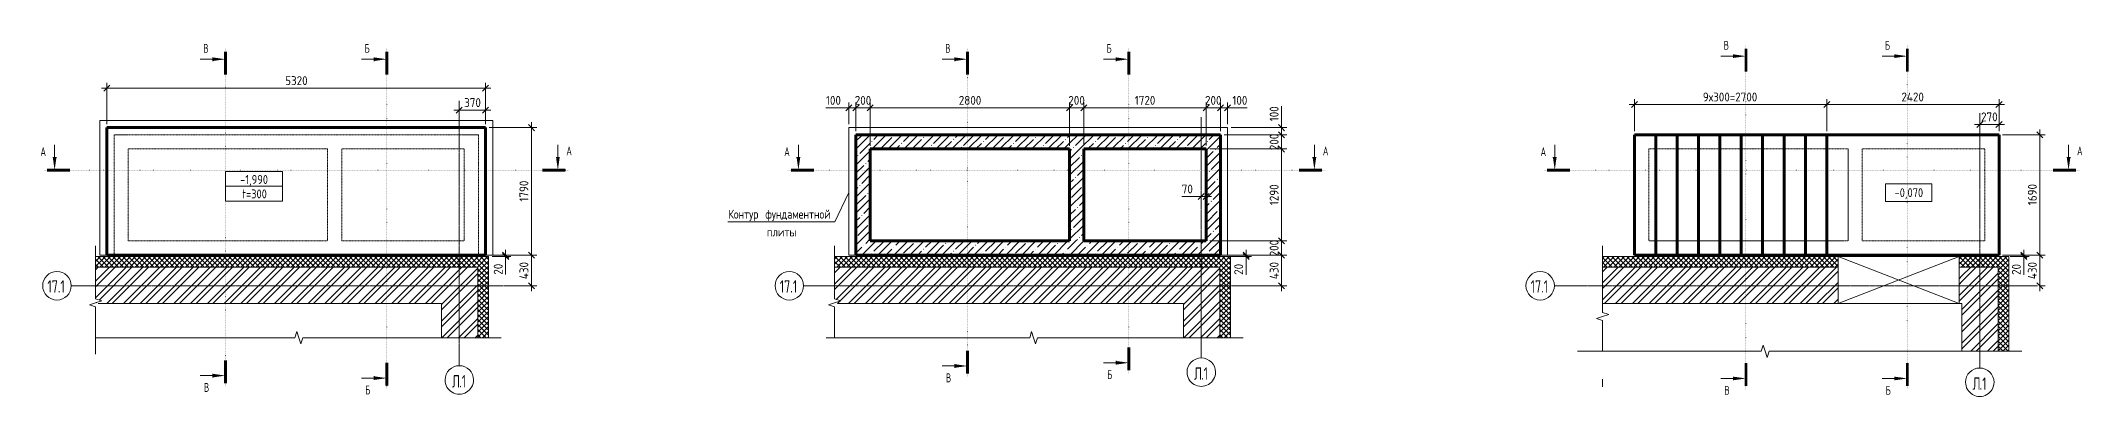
# Model space of a CAD drawing. Header units: millimetres. Extents: x -35908 to 28329, y -4005 to 79343.
# Drawn here: x -35908 to -7234, y 74342 to 79343 of the extents above.
import ezdxf

# ---------------------------------------------------------------- set-up
doc = ezdxf.new("R2010")
doc.units = ezdxf.units.MM
for name, pattern in [('01 Штриховая _4 мм_', [6, 3.5, -2.5]), ('02 Штрихпунктирная _20 мм_', [25, 20, -2.5, 0, -2.5]), ('04 Пунктир 10мм', [10, 0, -10])]:
    doc.linetypes.add(name, pattern=pattern)
for name, color, linetype, lineweight in [('AA_Dim', 7, 'Continuous', 9), ('AA_Dim-50', 7, 'Continuous', 9), ('AA_Oformlenie', 7, 'Continuous', 9), ('AA_Razrez', 7, 'Continuous', 9), ('AA_Vinoska', 7, 'Continuous', 9), ('AA_Visotnaya otmetka', 7, 'Continuous', 9), ('AF_Stena', 7, 'Continuous', 9), ('Оси', 7, 'Continuous', 9)]:
    doc.layers.add(name, color=color, linetype=linetype, lineweight=lineweight)
for name, color, linetype, lineweight, true_color in [('AF_Okno', 7, 'Continuous', 20, 0xff9d3c), ('AF_Perekritie', 7, 'Continuous', 60, 0x006a35), ('AF_Perekritie_Опалубка', 7, 'Continuous', 60, 0x006a35), ('AF_Stena_Опалубка', 7, 'Continuous', 20, 0x0063c6), ('KR_Fundament', 7, 'Continuous', 20, 0x804000)]:
    doc.layers.add(name, color=color, linetype=linetype, lineweight=lineweight, true_color=true_color)
doc.styles.add('GOST Common', font='GOST_Common.ttf', dxfattribs={"width": 0.85, "height": 125})
doc.styles.add('ISOCPEUR', font='isocpeur.TTF', dxfattribs={"width": 0.7, "height": 125})
doc.styles.add('ISOCPEUR_1', font='isocpeur.TTF', dxfattribs={"width": 0.9, "height": 125})
doc.styles.add('ISOCPEUR_2', font='isocpeur.TTF', dxfattribs={"width": 0.85, "height": 125})
doc.styles.add('ISOCPEUR_3', font='isocpeur.TTF', dxfattribs={"width": 0.7, "height": 175})
doc.dimstyles.new('00_Точн_3_знака__прозр_', dxfattribs={"dimscale": 304.8, "dimtxt": 125.344371, "dimasz": 0.278871, "dimexe": 0.246063, "dimexo": 0.164042, "dimgap": 0.016404, "dimtad": 1, "dimdec": 3, "dimrnd": 0.001, "dimdsep": 46, "dimtxsty": 'ISOCPEUR_1', "dimblk1": 'OBLIQUE', "dimblk2": 'OBLIQUE', "dimsah": 1, "dimcen": 0.09, "dimdle": 0.246063, "dimazin": 0, "dimtfac": 1, "dimtdec": 4, "dimtix": 1, "dimtmove": 0, "dimatfit": 3, "dimfxl": 1, "dimtvp": 1, "dimtolj": 1, "dimtzin": 0, "dimlwd": 18, "dimlwe": 18, "dimarcsym": 2})
doc.dimstyles.new('00_Точн_3_знака__прозр__1', dxfattribs={"dimscale": 304.8, "dimtxt": 125.344371, "dimasz": 0.278871, "dimexe": 0.246063, "dimexo": 0.164042, "dimgap": 0.016404, "dimtad": 1, "dimdec": 3, "dimrnd": 0.001, "dimdsep": 46, "dimtxsty": 'ISOCPEUR_1', "dimblk1": 'OBLIQUE', "dimblk2": 'OBLIQUE', "dimsah": 1, "dimcen": 0.09, "dimdle": 0.246063, "dimazin": 0, "dimtfac": 1, "dimtdec": 4, "dimtix": 1, "dimtmove": 1, "dimatfit": 3, "dimfxl": 1, "dimtvp": 1, "dimtolj": 1, "dimtzin": 0, "dimlwd": 18, "dimlwe": 18, "dimarcsym": 2})
pattern_1 = [(45, (-64434.9, 0), (-35.35534, 35.35534), []), (135, (-64434.9, 0), (-35.35534, -35.35534), [])]
pattern_2 = [(45, (-64434.9, 0), (-117.8662, 117.8662), []), (45, (-64356.32, 0), (-117.8662, 117.8662), [])]
pattern_3 = [(45, (-54012.715, 0), (-35.35534, 35.35534), []), (135, (-54012.715, 0), (-35.35534, -35.35534), [])]
pattern_4 = [(45, (-54012.72, 0), (-117.8662, 117.8662), []), (45, (-53934.14, 0), (-117.8662, 117.8662), [])]
pattern_5 = [(45, (-54012.72, 0), (-112.2532, 112.2532), []), (45, (-53900.46, 0), (-112.2532, 112.2532), [198.438, -39.688, 1.676, -38.011])]
pattern_6 = [(45, (-44654.385, 0), (-35.35534, 35.35534), []), (135, (-44654.385, 0), (-35.35534, -35.35534), [])]
pattern_7 = [(45, (-44654.38, 0), (-117.8662, 117.8662), []), (45, (-44575.8, 0), (-117.8662, 117.8662), [])]

msp = doc.modelspace()

# ---------------------------------------------------------------- texts
at = {"layer": 'AA_Razrez', "char_height": 125, "attachment_point": 1, "style": 'ISOCPEUR'}
for s, insert, width in [('\\fISOCPEUR|b0|i0|c204|p34|;\\W.7;В', (-33627.0835, 79299.8289), 84.177187), ('\\fISOCPEUR|b0|i0|c204|p34|;\\W.7;Б', (-31361.1176, 79299.8289), 84.177187), ('\\fISOCPEUR|b0|i0|c204|p34|;\\W.7;В', (-23204.8996, 79299.8289), 84.177187), ('\\fISOCPEUR|b0|i0|c204|p34|;\\W.7;Б', (-20938.9337, 79299.8289), 84.177187), ('\\fISOCPEUR|b0|i0|c204|p34|;\\W.7;В', (-12269.351, 79342.8568), 84.177187), ('\\fISOCPEUR|b0|i0|c204|p34|;\\W.7;Б', (-10003.3851, 79342.8568), 84.177187), ('\\fISOCPEUR|b0|i0|c204|p34|;\\W.7;А', (-35914.5973, 77850.2412), 95.400812), ('\\fISOCPEUR|b0|i0|c204|p34|;\\W.7;А', (-28526.9576, 77859.8283), 95.400812), ('\\fISOCPEUR|b0|i0|c204|p34|;\\W.7;А', (-25466.3727, 77850.2412), 95.400812), ('\\fISOCPEUR|b0|i0|c204|p34|;\\W.7;А', (-17900.122, 77859.8283), 95.400812), ('\\fISOCPEUR|b0|i0|c204|p34|;\\W.7;А', (-14842.5605, 77850.2412), 95.400812), ('\\fISOCPEUR|b0|i0|c204|p34|;\\W.7;А', (-7306.5445, 77859.8283), 95.400812), ('\\fISOCPEUR|b0|i0|c204|p34|;\\W.7;В', (-23195.3125, 74675.44), 84.177187), ('\\fISOCPEUR|b0|i0|c204|p34|;\\W.7;Б', (-20929.3466, 74720.5124), 84.177187), ('\\fISOCPEUR|b0|i0|c204|p34|;\\W.7;В', (-33617.4964, 74540.515), 84.177187), ('\\fISOCPEUR|b0|i0|c204|p34|;\\W.7;Б', (-31351.5305, 74505.1387), 84.177187), ('\\fISOCPEUR|b0|i0|c204|p34|;\\W.7;В', (-12259.7639, 74500.2357), 84.177187), ('\\fISOCPEUR|b0|i0|c204|p34|;\\W.7;Б', (-9993.798, 74500.2357), 84.177187)]:
    msp.add_mtext(s, dxfattribs=dict(at, insert=insert, width=width))
at = {"layer": 'AA_Vinoska', "char_height": 125, "attachment_point": 1}
for s, insert, width, style in [('-1,990', (-33108.2533, 77458.9434), 477.004062, 'ISOCPEUR_2'), ('t=300', (-33079.8783, 77257.0996), 446.339516, 'ISOCPEUR_2'), ('Контур', (-26250.1719, 76972.3692), 586.033562, 'GOST Common'), ('\\fGOST Common|b0|i0|c204|p34|;\\W.85; ', (-25766.6459, 76972.3692), 44.293234, 'GOST Common'), ('фундаментной', (-25730.1003, 76972.3692), 1172.067125, 'GOST Common'), ('плиты', (-25710.4219, 76722.3692), 494.039922, 'GOST Common')]:
    msp.add_mtext(s, dxfattribs=dict(at, insert=insert, width=width, style=style))
at = {"layer": 'AA_Visotnaya otmetka', "color": 7, "insert": (-9869.3519, 77273.986), "char_height": 125, "width": 479.798668, "attachment_point": 1, "line_spacing_factor": 1.135194, "style": 'ISOCPEUR_2'}
msp.add_mtext('-0,070', dxfattribs=at)
at = {"layer": 'Оси', "char_height": 175, "attachment_point": 1, "style": 'ISOCPEUR_3'}
for s, insert, width in [('17.1', (-35815.863, 75983.5763), 300.231969), ('17.1', (-25528.4076, 75983.5763), 300.231969), ('17.1', (-14981.1549, 75983.5763), 300.231969), ('\\fISOCPEUR|b0|i0|c204|p34|;\\W.7;Л', (-30132.0213, 74651.7402), 120.653969), ('.1', (-30032.4718, 74651.7402), 120.653969), ('\\fISOCPEUR|b0|i0|c204|p34|;\\W.7;Л', (-19709.8374, 74761.1076), 120.653969), ('.1', (-19610.2879, 74761.1076), 120.653969), ('\\fISOCPEUR|b0|i0|c204|p34|;\\W.7;Л', (-8774.2888, 74619.2549), 120.653969), ('.1', (-8674.7393, 74619.2549), 120.653969)]:
    msp.add_mtext(s, dxfattribs=dict(at, insert=insert, width=width))

# ---------------------------------------------------------------- blocks, each defined once
blk = doc.blocks.new('011_ЛинияОбрыва _ЭлУзла_Линия_ - Тип 1-3854822-План ФПм на отм_ -1_700 Опл')
at = {"layer": 'AA_Oformlenie'}
for p, q in [((0, 0), (595, 0)), ((706, 0), (1300, 0))]:
    blk.add_line(p, q, dxfattribs=at)
blk = doc.blocks.new('011_ЛинияОбрыва _ЭлУзла_Линия_ - Тип 1-3854824-План ФПм на отм_ -1_700 Опл')
at = {"layer": 'AA_Oformlenie'}
for p, q in [((0, 0), (2640, 0)), ((2751, 0), (5390, 0))]:
    blk.add_line(p, q, dxfattribs=at)
blk = doc.blocks.new('011_ЛинияОбрыва _ЭлУзла_Линия_ - Тип 1-3854822-План СТм на отм_ -1_700 Опл')
at = {"layer": 'AA_Oformlenie'}
for p, q in [((0, 0), (595, 0)), ((706, 0), (1140, 0))]:
    blk.add_line(p, q, dxfattribs=at)
blk = doc.blocks.new('011_ЛинияОбрыва _ЭлУзла_Линия_ - Тип 1-3872822-План СТм на отм_ -1_700 Опл')
at = {"layer": 'AA_Oformlenie'}
for p, q in [((0, 0), (2740, 0)), ((2851, 0), (5590, 0))]:
    blk.add_line(p, q, dxfattribs=at)
blk = doc.blocks.new('231_Отверстие прямоугольное _Окно_Стена_ - Проем сущ_-3854812-План на отм_ 0_000 Опл')
at = {"layer": 'AA_Oformlenie', "lineweight": 20}
for p, q in [((975, 330), (-725, 330)), ((-725, 330), (-725, -330)), ((-725, -330), (-725, 330)), ((-725, 330), (975, 330)), ((975, -330), (-725, 330)), ((-725, -330), (975, 330)), ((975, -330), (975, 330)), ((975, -330), (975, 330)), ((-725, -330), (975, -330)), ((975, -330), (-725, -330))]:
    blk.add_line(p, q, dxfattribs=at)
at = {"layer": 'AF_Okno', "color": 7}
for p, q in [((-385, 330), (975, 330)), ((635, -330), (-725, -330))]:
    blk.add_line(p, q, dxfattribs=at)
blk = doc.blocks.new('Ktcnybwf - Лестница-3686718-План на отм_ 0_000 Опл')
at = {"layer": 'AF_Perekritie'}
for p, q in [((-35480, 78025), (-35280, 78025)), ((-35480, 76335), (-35480, 78025)), ((-33080, 78025), (-35280, 78025)), ((-35180, 76335), (-35180, 78025)), ((-34880, 78025), (-34880, 76335)), ((-34580, 78025), (-34580, 76335)), ((-34280, 76335), (-34280, 78025)), ((-33980, 76335), (-33980, 78025)), ((-33680, 76335), (-33680, 78025)), ((-33380, 76335), (-33380, 78025)), ((-33080, 78025), (-32780, 78025)), ((-33080, 78025), (-33080, 76335)), ((-32780, 78025), (-32480, 78025)), ((-32780, 76335), (-32780, 78025)), ((-35280, 76335), (-35480, 76335)), ((-35280, 76335), (-33080, 76335)), ((-32780, 76335), (-33080, 76335)), ((-32480, 76335), (-32780, 76335))]:
    blk.add_line(p, q, dxfattribs=at)
blk = doc.blocks.new('011_ЛинияОбрыва _ЭлУзла_Линия_ - Тип 1-3854818-План на отм_ 0_000 Опл')
at = {"layer": 'AA_Oformlenie'}
for p, q in [((0, 0), (785, 0)), ((896, 0), (1328, 0))]:
    blk.add_line(p, q, dxfattribs=at)
blk = doc.blocks.new('011_ЛинияОбрыва _ЭлУзла_Линия_ - Тип 1-3854820-План на отм_ 0_000 Опл')
at = {"layer": 'AA_Oformlenie'}
for p, q in [((821, 0), (3400, 0)), ((3511, 0), (6910, 0))]:
    blk.add_line(p, q, dxfattribs=at)
blk = doc.blocks.new('Разрез - Номер узла_ сзади-394133-План ФПм на отм_ -1_700 Опл')
at = {"layer": 'AA_Razrez'}
for points in [[(7.33, 0.4), (7.33, -0.39), (0.87, -0.39), (0.87, 0.4)], [(3.5, -3.53), (2.5, -3.53), (3, 0)]]:
    blk.add_hatch(color=256, dxfattribs=at).paths.add_polyline_path(points)
for p, q in [((2.5, -3.53), (3.5, -3.53)), ((3, -3), (3, -7.1))]:
    blk.add_line(p, q, dxfattribs=at)
blk = doc.blocks.new('Разрез - Номер узла_ спереди-394134-План ФПм на отм_ -1_700 Опл')
at = {"layer": 'AA_Razrez'}
for points in [[(7.33, 0.4), (7.33, -0.39), (0.87, -0.39), (0.87, 0.4)], [(3.5, -3.53), (2.5, -3.53), (3, 0)]]:
    blk.add_hatch(color=256, dxfattribs=at).paths.add_polyline_path(points)
for p, q in [((2.5, -3.53), (3.5, -3.53)), ((3, -3), (3, -7.1))]:
    blk.add_line(p, q, dxfattribs=at)
blk = doc.blocks.new('DIMBLOCK1-План ФПм на отм_ -1_700 Опл')
at = {"layer": 'AA_Dim-50', "color": 30, "lineweight": 18, "true_color": 0xff8000, "transparency": 16777216}
for p, q in [((-29610, 76335), (-28942, 76335)), ((-29017, 76335), (-29610, 76335)), ((-29017, 75830), (-29017, 76335)), ((-29405, 75905), (-28942, 75905)), ((-29017, 75905), (-29405, 75905))]:
    blk.add_line(p, q, dxfattribs=at)
at = {"layer": 'AA_Dim-50', "color": 30, "lineweight": 30, "true_color": 0xff8000, "transparency": 16777216}
for p, q in [((-29017, 76335), (-29059, 76377)), ((-29017, 76335), (-28974, 76292)), ((-29017, 75905), (-29059, 75947)), ((-29017, 75905), (-28974, 75862))]:
    blk.add_line(p, q, dxfattribs=at)
at = {"layer": 'AA_Dim-50', "color": 0, "lineweight": 18, "transparency": 16777216, "insert": (-29185, 75998), "char_height": 125, "width": 292.31, "attachment_point": 1, "rotation": 90, "line_spacing_factor": 1.135194, "style": 'ISOCPEUR_1'}
blk.add_mtext('430', dxfattribs=at)
blk = doc.blocks.new('_Oblique')
at = {"color": 0, "linetype": 'ByBlock', "lineweight": -2}
blk.add_line((-0.5, -0.5), (0.5, 0.5), dxfattribs=at)
blk = doc.blocks.new('DIMBLOCK2-План ФПм на отм_ -1_700 Опл')
at = {"layer": 'AA_Dim-50', "color": 30, "lineweight": 18, "true_color": 0xff8000, "transparency": 16777216}
for p, q in [((-29610, 78125), (-28942, 78125)), ((-29017, 78125), (-29610, 78125)), ((-29017, 76335), (-29017, 78200)), ((-29610, 76335), (-28942, 76335)), ((-29017, 76335), (-29610, 76335))]:
    blk.add_line(p, q, dxfattribs=at)
at = {"layer": 'AA_Dim-50', "color": 30, "lineweight": 30, "true_color": 0xff8000, "transparency": 16777216}
for p, q in [((-29017, 78125), (-29059, 78167)), ((-29017, 78125), (-28974, 78082)), ((-29017, 76335), (-29059, 76377)), ((-29017, 76335), (-28974, 76292))]:
    blk.add_line(p, q, dxfattribs=at)
at = {"layer": 'AA_Dim-50', "color": 0, "lineweight": 18, "transparency": 16777216, "insert": (-29185, 77086), "char_height": 125, "width": 346.23, "attachment_point": 1, "rotation": 90, "line_spacing_factor": 1.135194, "style": 'ISOCPEUR_1'}
blk.add_mtext('1790', dxfattribs=at)
blk = doc.blocks.new('DIMBLOCK3-План ФПм на отм_ -1_700 Опл')
at = {"layer": 'AA_Dim-50', "color": 30, "lineweight": 18, "true_color": 0xff8000, "transparency": 16777216}
for p, q in [((-29585, 78679), (-35055, 78679)), ((-34980, 78175), (-34980, 78754)), ((-34980, 78679), (-34980, 78175)), ((-29660, 78175), (-29660, 78754)), ((-29660, 78679), (-29660, 78175))]:
    blk.add_line(p, q, dxfattribs=at)
at = {"layer": 'AA_Dim-50', "color": 30, "lineweight": 30, "true_color": 0xff8000, "transparency": 16777216}
for p, q in [((-34980, 78679), (-35023, 78637)), ((-34980, 78679), (-34938, 78722)), ((-29660, 78679), (-29703, 78637)), ((-29660, 78679), (-29618, 78722))]:
    blk.add_line(p, q, dxfattribs=at)
at = {"layer": 'AA_Dim-50', "color": 0, "lineweight": 18, "transparency": 16777216, "insert": (-32476, 78847), "char_height": 125, "width": 374.61, "attachment_point": 1, "line_spacing_factor": 1.135194, "style": 'ISOCPEUR_1'}
blk.add_mtext('5320', dxfattribs=at)
blk = doc.blocks.new('DIMBLOCK4-План ФПм на отм_ -1_700 Опл')
at = {"layer": 'AA_Dim-50', "color": 30, "lineweight": 18, "true_color": 0xff8000, "transparency": 16777216}
for p, q in [((-29610, 76335), (-29304, 76335)), ((-29379, 76335), (-29610, 76335)), ((-29570, 76315), (-29304, 76315)), ((-29379, 76315), (-29570, 76315)), ((-29379, 76240), (-29379, 76410)), ((-29379, 76267), (-29379, 76325)), ((-29379, 76061), (-29379, 76267))]:
    blk.add_line(p, q, dxfattribs=at)
at = {"layer": 'AA_Dim-50', "color": 30, "lineweight": 30, "true_color": 0xff8000, "transparency": 16777216}
for p, q in [((-29379, 76335), (-29421, 76377)), ((-29379, 76315), (-29421, 76357)), ((-29379, 76335), (-29336, 76292)), ((-29379, 76315), (-29336, 76272))]:
    blk.add_line(p, q, dxfattribs=at)
at = {"layer": 'AA_Dim-50', "color": 0, "lineweight": 18, "transparency": 16777216, "insert": (-29546, 76061), "char_height": 125, "width": 187.31, "attachment_point": 1, "rotation": 90, "line_spacing_factor": 1.135194, "style": 'ISOCPEUR_1'}
blk.add_mtext('20', dxfattribs=at)
blk = doc.blocks.new('042_М_ФундПлиты_ТолщинаОтметка - 042_М_ФундПлиты_ТолщинаОтметка-647274-План ФПм на отм_ -1_700 Опл')
at = {"layer": 'AA_Vinoska'}
for p, q in [((8, 4.17), (-8, 4.17)), ((-8, 4.17), (-8, 0)), ((8, 0), (-8, 0)), ((-8, 0), (-8, -4.17)), ((-8, 0), (8, 0)), ((8, 0), (8, 4.17)), ((8, -4.17), (8, 0)), ((-8, -4.17), (8, -4.17))]:
    blk.add_line(p, q, dxfattribs=at)
blk = doc.blocks.new('Ось сетки - d_4мм-2765513-План ФПм на отм_ -1_700 Опл')
at = {"layer": 'Оси', "color": 12, "true_color": 0xc80000}
for start, end in [(360, 180), (360, 180), (180, 360), (180, 360)]:
    blk.add_arc((0, 0), 4, start, end, dxfattribs=at)
blk = doc.blocks.new('DIMBLOCK5-План ФПм на отм_ -1_700 Опл')
at = {"layer": 'AA_Dim-50', "color": 30, "lineweight": 18, "true_color": 0xff8000, "transparency": 16777216}
for p, q in [((-30105, 78371), (-29585, 78371)), ((-30030, 78381), (-30030, 78296)), ((-30030, 78371), (-30030, 78381)), ((-29660, 78175), (-29660, 78446)), ((-29660, 78371), (-29660, 78175))]:
    blk.add_line(p, q, dxfattribs=at)
at = {"layer": 'AA_Dim-50', "color": 30, "lineweight": 30, "true_color": 0xff8000, "transparency": 16777216}
for p, q in [((-30030, 78371), (-30073, 78328)), ((-30030, 78371), (-29988, 78413)), ((-29660, 78371), (-29703, 78328)), ((-29660, 78371), (-29618, 78413))]:
    blk.add_line(p, q, dxfattribs=at)
at = {"layer": 'AA_Dim-50', "color": 0, "lineweight": 18, "transparency": 16777216, "insert": (-29962, 78539), "char_height": 125, "width": 280.96, "attachment_point": 1, "line_spacing_factor": 1.135194, "style": 'ISOCPEUR_1'}
blk.add_mtext('370', dxfattribs=at)
blk = doc.blocks.new('Разрез - Номер узла_ сзади-394133-План СТм на отм_ -1_700 Опл')
at = {"layer": 'AA_Razrez'}
for points in [[(7.33, 0.4), (7.33, -0.39), (0.87, -0.39), (0.87, 0.4)], [(3.5, -3.53), (2.5, -3.53), (3, 0)]]:
    blk.add_hatch(color=256, dxfattribs=at).paths.add_polyline_path(points)
for p, q in [((2.5, -3.53), (3.5, -3.53)), ((3, -3), (3, -7.1))]:
    blk.add_line(p, q, dxfattribs=at)
blk = doc.blocks.new('Разрез - Номер узла_ спереди-394134-План СТм на отм_ -1_700 Опл')
at = {"layer": 'AA_Razrez'}
for points in [[(7.33, 0.4), (7.33, -0.39), (0.87, -0.39), (0.87, 0.4)], [(3.5, -3.53), (2.5, -3.53), (3, 0)]]:
    blk.add_hatch(color=256, dxfattribs=at).paths.add_polyline_path(points)
for p, q in [((2.5, -3.53), (3.5, -3.53)), ((3, -3), (3, -7.1))]:
    blk.add_line(p, q, dxfattribs=at)
blk = doc.blocks.new('DIMBLOCK6-План СТм на отм_ -1_700 Опл')
at = {"layer": 'AA_Dim-50', "color": 30, "lineweight": 18, "true_color": 0xff8000, "transparency": 16777216}
for p, q in [((-19288, 76335), (-18404, 76335)), ((-18479, 76335), (-19288, 76335)), ((-18479, 75830), (-18479, 76335)), ((-18888, 75905), (-18404, 75905)), ((-18479, 75905), (-18888, 75905))]:
    blk.add_line(p, q, dxfattribs=at)
at = {"layer": 'AA_Dim-50', "color": 30, "lineweight": 30, "true_color": 0xff8000, "transparency": 16777216}
for p, q in [((-18479, 76335), (-18522, 76377)), ((-18479, 76335), (-18437, 76292)), ((-18479, 75905), (-18522, 75947)), ((-18479, 75905), (-18437, 75862))]:
    blk.add_line(p, q, dxfattribs=at)
at = {"layer": 'AA_Dim-50', "color": 0, "lineweight": 18, "transparency": 16777216, "insert": (-18647, 75998), "char_height": 125, "width": 292.31, "attachment_point": 1, "rotation": 90, "line_spacing_factor": 1.135194, "style": 'ISOCPEUR_1'}
blk.add_mtext('430', dxfattribs=at)
blk = doc.blocks.new('DIMBLOCK7-План СТм на отм_ -1_700 Опл')
at = {"layer": 'AA_Dim-50', "color": 30, "lineweight": 30, "true_color": 0xff8000, "transparency": 16777216}
for p, q in [((-18479, 76535), (-18522, 76577)), ((-18479, 76335), (-18522, 76377)), ((-18479, 76535), (-18437, 76492)), ((-18479, 76335), (-18437, 76292))]:
    blk.add_line(p, q, dxfattribs=at)
at = {"layer": 'AA_Dim-50', "color": 30, "lineweight": 18, "true_color": 0xff8000, "transparency": 16777216}
for p, q in [((-19488, 76535), (-18404, 76535)), ((-18479, 76535), (-19488, 76535)), ((-19288, 76335), (-18404, 76335)), ((-18479, 76335), (-19288, 76335)), ((-18479, 76335), (-18479, 76535))]:
    blk.add_line(p, q, dxfattribs=at)
at = {"layer": 'AA_Dim-50', "color": 0, "lineweight": 18, "transparency": 16777216, "insert": (-18647, 76318), "char_height": 125, "width": 280.96, "attachment_point": 1, "rotation": 90, "line_spacing_factor": 1.135194, "style": 'ISOCPEUR_1'}
blk.add_mtext('200', dxfattribs=at)
blk = doc.blocks.new('DIMBLOCK8-План СТм на отм_ -1_700 Опл')
at = {"layer": 'AA_Dim-50', "color": 30, "lineweight": 18, "true_color": 0xff8000, "transparency": 16777216}
for p, q in [((-19488, 77825), (-18404, 77825)), ((-18479, 77825), (-19488, 77825)), ((-18479, 76535), (-18479, 77825)), ((-19488, 76535), (-18404, 76535)), ((-18479, 76535), (-19488, 76535))]:
    blk.add_line(p, q, dxfattribs=at)
at = {"layer": 'AA_Dim-50', "color": 30, "lineweight": 30, "true_color": 0xff8000, "transparency": 16777216}
for p, q in [((-18479, 77825), (-18522, 77867)), ((-18479, 77825), (-18437, 77782)), ((-18479, 76535), (-18522, 76577)), ((-18479, 76535), (-18437, 76492))]:
    blk.add_line(p, q, dxfattribs=at)
at = {"layer": 'AA_Dim-50', "color": 0, "lineweight": 18, "transparency": 16777216, "insert": (-18647, 77036), "char_height": 125, "width": 346.23, "attachment_point": 1, "rotation": 90, "line_spacing_factor": 1.135194, "style": 'ISOCPEUR_1'}
blk.add_mtext('1290', dxfattribs=at)
blk = doc.blocks.new('DIMBLOCK9-План СТм на отм_ -1_700 Опл')
at = {"layer": 'AA_Dim-50', "color": 30, "lineweight": 18, "true_color": 0xff8000, "transparency": 16777216}
for p, q in [((-19288, 78025), (-18404, 78025)), ((-18479, 78025), (-19288, 78025)), ((-18479, 77825), (-18479, 78025)), ((-19488, 77825), (-18404, 77825)), ((-18479, 77825), (-19488, 77825))]:
    blk.add_line(p, q, dxfattribs=at)
at = {"layer": 'AA_Dim-50', "color": 30, "lineweight": 30, "true_color": 0xff8000, "transparency": 16777216}
for p, q in [((-18479, 78025), (-18522, 78067)), ((-18479, 78025), (-18437, 77982)), ((-18479, 77825), (-18522, 77867)), ((-18479, 77825), (-18437, 77782))]:
    blk.add_line(p, q, dxfattribs=at)
at = {"layer": 'AA_Dim-50', "color": 0, "lineweight": 18, "transparency": 16777216, "insert": (-18647, 77808), "char_height": 125, "width": 280.96, "attachment_point": 1, "rotation": 90, "line_spacing_factor": 1.135194, "style": 'ISOCPEUR_1'}
blk.add_mtext('200', dxfattribs=at)
blk = doc.blocks.new('DIMBLOCK10-План СТм на отм_ -1_700 Опл')
at = {"layer": 'AA_Dim-50', "color": 30, "lineweight": 18, "true_color": 0xff8000, "transparency": 16777216}
for p, q in [((-18479, 78424), (-18479, 78164)), ((-19288, 78025), (-18404, 78025)), ((-18479, 78025), (-19288, 78025)), ((-19188, 78125), (-18404, 78125)), ((-18479, 78125), (-19188, 78125)), ((-18479, 78025), (-18479, 78200)), ((-18479, 78164), (-18479, 78075))]:
    blk.add_line(p, q, dxfattribs=at)
at = {"layer": 'AA_Dim-50', "color": 30, "lineweight": 30, "true_color": 0xff8000, "transparency": 16777216}
for p, q in [((-18479, 78125), (-18522, 78167)), ((-18479, 78025), (-18522, 78067)), ((-18479, 78125), (-18437, 78082)), ((-18479, 78025), (-18437, 77982))]:
    blk.add_line(p, q, dxfattribs=at)
at = {"layer": 'AA_Dim-50', "color": 0, "lineweight": 18, "transparency": 16777216, "insert": (-18647, 78214), "char_height": 125, "width": 252.58, "attachment_point": 1, "rotation": 90, "line_spacing_factor": 1.135194, "style": 'ISOCPEUR_1'}
blk.add_mtext('100', dxfattribs=at)
blk = doc.blocks.new('DIMBLOCK11-План СТм на отм_ -1_700 Опл')
at = {"layer": 'AA_Dim-50', "color": 30, "lineweight": 30, "true_color": 0xff8000, "transparency": 16777216}
for p, q in [((-19338, 78402), (-19380, 78359)), ((-19338, 78402), (-19295, 78444)), ((-19238, 78402), (-19280, 78359)), ((-19238, 78402), (-19195, 78444))]:
    blk.add_line(p, q, dxfattribs=at)
at = {"layer": 'AA_Dim-50', "color": 30, "lineweight": 18, "true_color": 0xff8000, "transparency": 16777216}
for p, q in [((-19338, 78075), (-19338, 78477)), ((-19163, 78402), (-19338, 78402)), ((-19338, 78402), (-19338, 78075)), ((-19221, 78402), (-19288, 78402)), ((-19238, 78175), (-19238, 78477)), ((-19238, 78402), (-19238, 78175)), ((-18961, 78402), (-19221, 78402))]:
    blk.add_line(p, q, dxfattribs=at)
at = {"layer": 'AA_Dim-50', "color": 0, "lineweight": 18, "transparency": 16777216, "insert": (-19171, 78570), "char_height": 125, "width": 252.58, "attachment_point": 1, "line_spacing_factor": 1.135194, "style": 'ISOCPEUR_1'}
blk.add_mtext('100', dxfattribs=at)
blk = doc.blocks.new('DIMBLOCK12-План СТм на отм_ -1_700 Опл')
at = {"layer": 'AA_Dim-50', "color": 30, "lineweight": 30, "true_color": 0xff8000, "transparency": 16777216}
for p, q in [((-19538, 78402), (-19580, 78359)), ((-19538, 78402), (-19495, 78444)), ((-19338, 78402), (-19380, 78359)), ((-19338, 78402), (-19295, 78444))]:
    blk.add_line(p, q, dxfattribs=at)
at = {"layer": 'AA_Dim-50', "color": 30, "lineweight": 18, "true_color": 0xff8000, "transparency": 16777216}
for p, q in [((-19538, 77875), (-19538, 78477)), ((-19338, 78402), (-19538, 78402)), ((-19538, 78402), (-19538, 77875)), ((-19338, 78075), (-19338, 78477)), ((-19338, 78402), (-19338, 78075))]:
    blk.add_line(p, q, dxfattribs=at)
at = {"layer": 'AA_Dim-50', "color": 0, "lineweight": 18, "transparency": 16777216, "insert": (-19555, 78570), "char_height": 125, "width": 280.96, "attachment_point": 1, "line_spacing_factor": 1.135194, "style": 'ISOCPEUR_1'}
blk.add_mtext('200', dxfattribs=at)
blk = doc.blocks.new('DIMBLOCK13-План СТм на отм_ -1_700 Опл')
at = {"layer": 'AA_Dim-50', "color": 30, "lineweight": 30, "true_color": 0xff8000, "transparency": 16777216}
for p, q in [((-21258, 78402), (-21300, 78359)), ((-21258, 78402), (-21215, 78444)), ((-19538, 78402), (-19580, 78359)), ((-19538, 78402), (-19495, 78444))]:
    blk.add_line(p, q, dxfattribs=at)
at = {"layer": 'AA_Dim-50', "color": 30, "lineweight": 18, "true_color": 0xff8000, "transparency": 16777216}
for p, q in [((-21258, 77875), (-21258, 78477)), ((-19538, 78402), (-21258, 78402)), ((-21258, 78402), (-21258, 77875)), ((-19538, 77875), (-19538, 78477)), ((-19538, 78402), (-19538, 77875))]:
    blk.add_line(p, q, dxfattribs=at)
at = {"layer": 'AA_Dim-50', "color": 0, "lineweight": 18, "transparency": 16777216, "insert": (-20542, 78570), "char_height": 125, "width": 346.23, "attachment_point": 1, "line_spacing_factor": 1.135194, "style": 'ISOCPEUR_1'}
blk.add_mtext('1720', dxfattribs=at)
blk = doc.blocks.new('DIMBLOCK14-План СТм на отм_ -1_700 Опл')
at = {"layer": 'AA_Dim-50', "color": 30, "lineweight": 30, "true_color": 0xff8000, "transparency": 16777216}
for p, q in [((-21458, 78402), (-21500, 78359)), ((-21458, 78402), (-21415, 78444)), ((-21258, 78402), (-21300, 78359)), ((-21258, 78402), (-21215, 78444))]:
    blk.add_line(p, q, dxfattribs=at)
at = {"layer": 'AA_Dim-50', "color": 30, "lineweight": 18, "true_color": 0xff8000, "transparency": 16777216}
for p, q in [((-21458, 77871), (-21458, 78477)), ((-21258, 78402), (-21458, 78402)), ((-21458, 78402), (-21458, 77871)), ((-21258, 77875), (-21258, 78477)), ((-21258, 78402), (-21258, 77875))]:
    blk.add_line(p, q, dxfattribs=at)
at = {"layer": 'AA_Dim-50', "color": 0, "lineweight": 18, "transparency": 16777216, "insert": (-21475, 78570), "char_height": 125, "width": 280.96, "attachment_point": 1, "line_spacing_factor": 1.135194, "style": 'ISOCPEUR_1'}
blk.add_mtext('200', dxfattribs=at)
blk = doc.blocks.new('DIMBLOCK15-План СТм на отм_ -1_700 Опл')
at = {"layer": 'AA_Dim-50', "color": 30, "lineweight": 30, "true_color": 0xff8000, "transparency": 16777216}
for p, q in [((-24258, 78402), (-24300, 78359)), ((-24258, 78402), (-24215, 78444)), ((-21458, 78402), (-21500, 78359)), ((-21458, 78402), (-21415, 78444))]:
    blk.add_line(p, q, dxfattribs=at)
at = {"layer": 'AA_Dim-50', "color": 30, "lineweight": 18, "true_color": 0xff8000, "transparency": 16777216}
for p, q in [((-24258, 77871), (-24258, 78477)), ((-21458, 78402), (-24258, 78402)), ((-24258, 78402), (-24258, 77871)), ((-21458, 77871), (-21458, 78477)), ((-21458, 78402), (-21458, 77871))]:
    blk.add_line(p, q, dxfattribs=at)
at = {"layer": 'AA_Dim-50', "color": 0, "lineweight": 18, "transparency": 16777216, "insert": (-23014, 78570), "char_height": 125, "width": 374.61, "attachment_point": 1, "line_spacing_factor": 1.135194, "style": 'ISOCPEUR_1'}
blk.add_mtext('2800', dxfattribs=at)
blk = doc.blocks.new('DIMBLOCK16-План СТм на отм_ -1_700 Опл')
at = {"layer": 'AA_Dim-50', "color": 30, "lineweight": 30, "true_color": 0xff8000, "transparency": 16777216}
for p, q in [((-24458, 78402), (-24500, 78359)), ((-24458, 78402), (-24415, 78444)), ((-24258, 78402), (-24300, 78359)), ((-24258, 78402), (-24215, 78444))]:
    blk.add_line(p, q, dxfattribs=at)
at = {"layer": 'AA_Dim-50', "color": 30, "lineweight": 18, "true_color": 0xff8000, "transparency": 16777216}
for p, q in [((-24458, 78074), (-24458, 78477)), ((-24258, 78402), (-24458, 78402)), ((-24458, 78402), (-24458, 78074)), ((-24258, 77871), (-24258, 78477)), ((-24258, 78402), (-24258, 77871))]:
    blk.add_line(p, q, dxfattribs=at)
at = {"layer": 'AA_Dim-50', "color": 0, "lineweight": 18, "transparency": 16777216, "insert": (-24475, 78570), "char_height": 125, "width": 280.96, "attachment_point": 1, "line_spacing_factor": 1.135194, "style": 'ISOCPEUR_1'}
blk.add_mtext('200', dxfattribs=at)
blk = doc.blocks.new('DIMBLOCK17-План СТм на отм_ -1_700 Опл')
at = {"layer": 'AA_Dim-50', "color": 30, "lineweight": 18, "true_color": 0xff8000, "transparency": 16777216}
for p, q in [((-24880, 78402), (-24620, 78402)), ((-24458, 78402), (-24633, 78402)), ((-24620, 78402), (-24508, 78402)), ((-24558, 78175), (-24558, 78477)), ((-24558, 78402), (-24558, 78175)), ((-24458, 78074), (-24458, 78477)), ((-24458, 78402), (-24458, 78074))]:
    blk.add_line(p, q, dxfattribs=at)
at = {"layer": 'AA_Dim-50', "color": 30, "lineweight": 30, "true_color": 0xff8000, "transparency": 16777216}
for p, q in [((-24558, 78402), (-24600, 78359)), ((-24558, 78402), (-24515, 78444)), ((-24458, 78402), (-24500, 78359)), ((-24458, 78402), (-24415, 78444))]:
    blk.add_line(p, q, dxfattribs=at)
at = {"layer": 'AA_Dim-50', "color": 0, "lineweight": 18, "transparency": 16777216, "insert": (-24880, 78570), "char_height": 125, "width": 252.58, "attachment_point": 1, "line_spacing_factor": 1.135194, "style": 'ISOCPEUR_1'}
blk.add_mtext('100', dxfattribs=at)
blk = doc.blocks.new('DIMBLOCK18-План СТм на отм_ -1_700 Опл')
at = {"layer": 'AA_Dim-50', "color": 30, "lineweight": 18, "true_color": 0xff8000, "transparency": 16777216}
for p, q in [((-19288, 76335), (-18902, 76335)), ((-18977, 76335), (-19288, 76335)), ((-19221, 76315), (-18902, 76315)), ((-18977, 76315), (-19221, 76315)), ((-18977, 76240), (-18977, 76410)), ((-18977, 76265), (-18977, 76325)), ((-18977, 76059), (-18977, 76265))]:
    blk.add_line(p, q, dxfattribs=at)
at = {"layer": 'AA_Dim-50', "color": 30, "lineweight": 30, "true_color": 0xff8000, "transparency": 16777216}
for p, q in [((-18977, 76335), (-19020, 76377)), ((-18977, 76315), (-19020, 76357)), ((-18977, 76335), (-18935, 76292)), ((-18977, 76315), (-18935, 76272))]:
    blk.add_line(p, q, dxfattribs=at)
at = {"layer": 'AA_Dim-50', "color": 0, "lineweight": 18, "transparency": 16777216, "insert": (-19145, 76059), "char_height": 125, "width": 187.31, "attachment_point": 1, "rotation": 90, "line_spacing_factor": 1.135194, "style": 'ISOCPEUR_1'}
blk.add_mtext('20', dxfattribs=at)
blk = doc.blocks.new('010_Текст с выноской - Текст 2 строки-3854862-План СТм на отм_ -1_700 Опл')
at = {"layer": 'AA_Vinoska'}
blk.add_line((-15, 0), (15, 0), dxfattribs=at)
blk = doc.blocks.new('Ось сетки - d_4мм-2765513-План СТм на отм_ -1_700 Опл')
at = {"layer": 'Оси', "color": 12, "true_color": 0xc80000}
for start, end in [(360, 180), (360, 180), (180, 360), (180, 360)]:
    blk.add_arc((0, 0), 4, start, end, dxfattribs=at)
blk = doc.blocks.new('DIMBLOCK19-План СТм на отм_ -1_700 Опл')
at = {"layer": 'AA_Dim-50', "color": 30, "lineweight": 18, "true_color": 0xff8000, "transparency": 16777216}
for p, q in [((-19882, 77158), (-19675, 77158)), ((-19683, 77158), (-19463, 77158)), ((-19675, 77158), (-19573, 77158)), ((-19608, 77168), (-19608, 77083)), ((-19608, 77158), (-19608, 77168)), ((-19538, 77168), (-19538, 77083)), ((-19538, 77158), (-19538, 77168))]:
    blk.add_line(p, q, dxfattribs=at)
at = {"layer": 'AA_Dim-50', "color": 30, "lineweight": 30, "true_color": 0xff8000, "transparency": 16777216}
for p, q in [((-19608, 77158), (-19650, 77116)), ((-19608, 77158), (-19565, 77201)), ((-19538, 77158), (-19580, 77116)), ((-19538, 77158), (-19495, 77201))]:
    blk.add_line(p, q, dxfattribs=at)
at = {"layer": 'AA_Dim-50', "color": 0, "lineweight": 18, "transparency": 16777216, "insert": (-19882, 77326), "char_height": 125, "width": 187.31, "attachment_point": 1, "line_spacing_factor": 1.135194, "style": 'ISOCPEUR_1'}
blk.add_mtext('70', dxfattribs=at)
blk = doc.blocks.new('Разрез - Номер узла_ сзади-394133-План на отм_ 0_000 Опл')
at = {"layer": 'AA_Razrez'}
for points in [[(7.33, 0.4), (7.33, -0.39), (0.87, -0.39), (0.87, 0.4)], [(3.5, -3.53), (2.5, -3.53), (3, 0)]]:
    blk.add_hatch(color=256, dxfattribs=at).paths.add_polyline_path(points)
for p, q in [((2.5, -3.53), (3.5, -3.53)), ((3, -3), (3, -7.1))]:
    blk.add_line(p, q, dxfattribs=at)
blk = doc.blocks.new('Разрез - Номер узла_ спереди-394134-План на отм_ 0_000 Опл')
at = {"layer": 'AA_Razrez'}
for points in [[(7.33, 0.4), (7.33, -0.39), (0.87, -0.39), (0.87, 0.4)], [(3.5, -3.53), (2.5, -3.53), (3, 0)]]:
    blk.add_hatch(color=256, dxfattribs=at).paths.add_polyline_path(points)
for p, q in [((2.5, -3.53), (3.5, -3.53)), ((3, -3), (3, -7.1))]:
    blk.add_line(p, q, dxfattribs=at)
blk = doc.blocks.new('DIMBLOCK20-План на отм_ 0_000 Опл')
at = {"layer": 'AA_Dim-50', "color": 30, "lineweight": 18, "true_color": 0xff8000, "transparency": 16777216}
for p, q in [((-8352, 76335), (-7754, 76335)), ((-7829, 76335), (-8352, 76335)), ((-7829, 75830), (-7829, 76335)), ((-7839, 75905), (-7754, 75905)), ((-7829, 75905), (-7839, 75905))]:
    blk.add_line(p, q, dxfattribs=at)
at = {"layer": 'AA_Dim-50', "color": 30, "lineweight": 30, "true_color": 0xff8000, "transparency": 16777216}
for p, q in [((-7829, 76335), (-7871, 76377)), ((-7829, 76335), (-7786, 76292)), ((-7829, 75905), (-7871, 75947)), ((-7829, 75905), (-7786, 75862))]:
    blk.add_line(p, q, dxfattribs=at)
at = {"layer": 'AA_Dim-50', "color": 0, "lineweight": 18, "transparency": 16777216, "insert": (-7997, 75998), "char_height": 125, "width": 292.31, "attachment_point": 1, "rotation": 90, "line_spacing_factor": 1.135194, "style": 'ISOCPEUR_1'}
blk.add_mtext('430', dxfattribs=at)
blk = doc.blocks.new('DIMBLOCK21-План на отм_ 0_000 Опл')
at = {"layer": 'AA_Dim-50', "color": 30, "lineweight": 18, "true_color": 0xff8000, "transparency": 16777216}
for p, q in [((-8352, 78025), (-7754, 78025)), ((-7829, 78025), (-8352, 78025)), ((-7829, 76335), (-7829, 78100)), ((-8352, 76335), (-7754, 76335)), ((-7829, 76335), (-8352, 76335))]:
    blk.add_line(p, q, dxfattribs=at)
at = {"layer": 'AA_Dim-50', "color": 30, "lineweight": 30, "true_color": 0xff8000, "transparency": 16777216}
for p, q in [((-7829, 78025), (-7871, 78067)), ((-7829, 78025), (-7786, 77982)), ((-7829, 76335), (-7871, 76377)), ((-7829, 76335), (-7786, 76292))]:
    blk.add_line(p, q, dxfattribs=at)
at = {"layer": 'AA_Dim-50', "color": 0, "lineweight": 18, "transparency": 16777216, "insert": (-7997, 77036), "char_height": 125, "width": 346.23, "attachment_point": 1, "rotation": 90, "line_spacing_factor": 1.135194, "style": 'ISOCPEUR_1'}
blk.add_mtext('1690', dxfattribs=at)
blk = doc.blocks.new('DIMBLOCK22-План на отм_ 0_000 Опл')
at = {"layer": 'AA_Dim-50', "color": 30, "lineweight": 30, "true_color": 0xff8000, "transparency": 16777216}
for p, q in [((-10822, 78449), (-10865, 78407)), ((-10822, 78449), (-10780, 78492)), ((-8402, 78449), (-8445, 78407)), ((-8402, 78449), (-8360, 78492))]:
    blk.add_line(p, q, dxfattribs=at)
at = {"layer": 'AA_Dim-50', "color": 30, "lineweight": 18, "true_color": 0xff8000, "transparency": 16777216}
for p, q in [((-10822, 78449), (-10822, 78524)), ((-8327, 78449), (-10822, 78449)), ((-10822, 78449), (-10822, 78075)), ((-8402, 78449), (-8402, 78524)), ((-8402, 78449), (-8402, 78075))]:
    blk.add_line(p, q, dxfattribs=at)
at = {"layer": 'AA_Dim-50', "color": 0, "lineweight": 18, "transparency": 16777216, "insert": (-9773, 78617), "char_height": 125, "width": 385.97, "attachment_point": 1, "line_spacing_factor": 1.135194, "style": 'ISOCPEUR_1'}
blk.add_mtext('2420', dxfattribs=at)
blk = doc.blocks.new('_None')
blk = doc.blocks.new('DIMBLOCK23-План на отм_ 0_000 Опл')
at = {"layer": 'AA_Dim-50', "color": 30, "lineweight": 18, "true_color": 0xff8000, "transparency": 16777216}
for p, q in [((-10822, 78449), (-13597, 78449)), ((-13522, 78449), (-13522, 78524)), ((-13522, 78449), (-13522, 78075)), ((-10822, 78449), (-10822, 78524)), ((-10822, 78449), (-10822, 78075))]:
    blk.add_line(p, q, dxfattribs=at)
at = {"layer": 'AA_Dim-50', "color": 30, "lineweight": 30, "true_color": 0xff8000, "transparency": 16777216}
for p, q in [((-13522, 78449), (-13565, 78407)), ((-13522, 78449), (-13480, 78492)), ((-10822, 78449), (-10865, 78407)), ((-10822, 78449), (-10780, 78492))]:
    blk.add_line(p, q, dxfattribs=at)
at = {"layer": 'AA_Dim-50', "color": 0, "lineweight": 18, "transparency": 16777216, "insert": (-12563, 78617), "char_height": 125, "width": 936.54, "attachment_point": 1, "line_spacing_factor": 1.135194, "style": 'ISOCPEUR_1'}
blk.add_mtext('9х300=2700', dxfattribs=at)
blk = doc.blocks.new('DIMBLOCK24-План на отм_ 0_000 Опл')
at = {"layer": 'AA_Dim-50', "color": 30, "lineweight": 18, "true_color": 0xff8000, "transparency": 16777216}
for p, q in [((-8352, 76335), (-7978, 76335)), ((-8053, 76335), (-8352, 76335)), ((-8247, 76315), (-7978, 76315)), ((-8053, 76315), (-8247, 76315)), ((-8053, 76240), (-8053, 76410)), ((-8053, 76263), (-8053, 76325)), ((-8053, 76057), (-8053, 76263))]:
    blk.add_line(p, q, dxfattribs=at)
at = {"layer": 'AA_Dim-50', "color": 30, "lineweight": 30, "true_color": 0xff8000, "transparency": 16777216}
for p, q in [((-8053, 76335), (-8096, 76377)), ((-8053, 76315), (-8096, 76357)), ((-8053, 76335), (-8011, 76292)), ((-8053, 76315), (-8011, 76272))]:
    blk.add_line(p, q, dxfattribs=at)
at = {"layer": 'AA_Dim-50', "color": 0, "lineweight": 18, "transparency": 16777216, "insert": (-8221, 76057), "char_height": 125, "width": 187.31, "attachment_point": 1, "rotation": 90, "line_spacing_factor": 1.135194, "style": 'ISOCPEUR_1'}
blk.add_mtext('20', dxfattribs=at)
blk = doc.blocks.new('Высотные отметки - Рамка вверх-400294-План на отм_ 0_000 Опл')
at = {"layer": 'AA_Vinoska'}
for p, q in [((-13, 0), (-13, 5)), ((-13, 5), (0, 5)), ((0, 0), (-13, 0)), ((0, 5), (0, 0))]:
    blk.add_line(p, q, dxfattribs=at)
blk = doc.blocks.new('Ось сетки - d_4мм-2765513-План на отм_ 0_000 Опл')
at = {"layer": 'Оси', "color": 12, "true_color": 0xc80000}
for start, end in [(360, 180), (360, 180), (180, 360), (180, 360)]:
    blk.add_arc((0, 0), 4, start, end, dxfattribs=at)
blk = doc.blocks.new('DIMBLOCK25-План на отм_ 0_000 Опл')
at = {"layer": 'AA_Dim-50', "color": 30, "lineweight": 18, "true_color": 0xff8000, "transparency": 16777216}
for p, q in [((-8747, 78170), (-8327, 78170)), ((-8672, 78180), (-8672, 78095)), ((-8672, 78170), (-8672, 78180)), ((-8402, 78075), (-8402, 78245)), ((-8402, 78170), (-8402, 78075))]:
    blk.add_line(p, q, dxfattribs=at)
at = {"layer": 'AA_Dim-50', "color": 30, "lineweight": 30, "true_color": 0xff8000, "transparency": 16777216}
for p, q in [((-8672, 78170), (-8715, 78128)), ((-8672, 78170), (-8630, 78213)), ((-8402, 78170), (-8445, 78128)), ((-8402, 78170), (-8360, 78213))]:
    blk.add_line(p, q, dxfattribs=at)
at = {"layer": 'AA_Dim-50', "color": 0, "lineweight": 18, "transparency": 16777216, "insert": (-8654, 78338), "char_height": 125, "width": 280.96, "attachment_point": 1, "line_spacing_factor": 1.135194, "style": 'ISOCPEUR_1'}
blk.add_mtext('270', dxfattribs=at)

# ---------------------------------------------------------------- dimensions: what is measured, and where the dimension line sits
at = {"layer": 'AA_Dim', "color": 30, "lineweight": 18, "true_color": 0xff8000}
for base, p1, p2, override, picture, middle in [((-34980.0616, 78679.4978), (-29660.0616, 78125), (-34980.0616, 78125), {"dimpost": '<>', "dimfxl": 5320}, 'DIMBLOCK3-План ФПм на отм_ -1_700 Опл', (-32320.0616, 78746.9978)), ((-24457.8778, 78401.7341), (-24257.8778, 77820.9763), (-24457.8778, 78024.5), {"dimpost": '<>', "dimfxl": 285.345245}, 'DIMBLOCK16-План СТм на отм_ -1_700 Опл', (-24357.8778, 78469.2341)), ((-24257.8778, 78401.7341), (-21457.8778, 77821.4763), (-24257.8778, 77820.9763), {"dimpost": '<>', "dimfxl": 2800.000045}, 'DIMBLOCK15-План СТм на отм_ -1_700 Опл', (-22857.8778, 78469.2341)), ((-21457.8778, 78401.7341), (-21257.8778, 77825), (-21457.8778, 77821.4763), {"dimpost": '<>', "dimfxl": 200.031039}, 'DIMBLOCK14-План СТм на отм_ -1_700 Опл', (-21357.8778, 78469.2341)), ((-21257.8778, 78401.7341), (-19537.8778, 77825), (-21257.8778, 77825), {"dimpost": '<>', "dimfxl": 1720}, 'DIMBLOCK13-План СТм на отм_ -1_700 Опл', (-20397.8778, 78469.2341)), ((-19537.8778, 78401.7341), (-19337.8778, 78025), (-19537.8778, 77825), {"dimpost": '<>', "dimfxl": 282.842712}, 'DIMBLOCK12-План СТм на отм_ -1_700 Опл', (-19437.8778, 78469.2341)), ((-29660.0616, 78370.704), (-30030.0616, 78430.808), (-29660.0616, 78125), {"dimpost": '<>', "dimfxl": 480.019323}, 'DIMBLOCK5-План ФПм на отм_ -1_700 Опл', (-29845.0616, 78438.204)), ((-8402.3291, 78170.1267), (-8672.3291, 78230.2308), (-8402.3291, 78025), {"dimpost": '<>', "dimfxl": 339.14553}, 'DIMBLOCK25-План на отм_ 0_000 Опл', (-8537.3291, 78237.6267))]:
    dim = msp.add_linear_dim(base=base, p1=p1, p2=p2, dimstyle='00_Точн_3_знака__прозр_', override=override, dxfattribs=at)
    dim.commit()
    dim.dimension.update_dxf_attribs({"geometry": picture, "text_midpoint": middle})
for base, p1, p2, override, picture, middle in [((-24557.8778, 78401.7341), (-24457.8778, 78024.5), (-24557.8778, 78125), {"dimpost": '<>', "dimfxl": 141.77535}, 'DIMBLOCK17-План СТм на отм_ -1_700 Опл', (-24754.2095, 78486.2406)), ((-19337.8778, 78401.7341), (-19237.8778, 78125), (-19337.8778, 78025), {"dimpost": '<>', "dimfxl": 141.421356}, 'DIMBLOCK11-План СТм на отм_ -1_700 Опл', (-19044.7321, 78486.2406)), ((-19537.8778, 77158.0977), (-19607.8778, 77218.2018), (-19537.8778, 77218.2018), {"dimpost": '<>', "dimfxl": 70}, 'DIMBLOCK19-План СТм на отм_ -1_700 Опл', (-19787.9043, 77242.6042))]:
    dim = msp.add_linear_dim(base=base, p1=p1, p2=p2, dimstyle='00_Точн_3_знака__прозр__1', override=override, dxfattribs=at)
    dim.commit()
    dim.dimension.update_dxf_attribs({"geometry": picture, "text_midpoint": middle, "dimtype": 160})
for base, p1, p2, text, override, picture, middle in [((-13522.3291, 78449.2535), (-10822.3291, 78025), (-13522.3291, 78025), '9х300=2700', {"dimpost": '<>', "dimblk1": 'None', "dimblk2": 'None', "dimsah": 1, "dimfxl": 2700}, 'DIMBLOCK23-План на отм_ 0_000 Опл', (-12172.3291, 78516.7535)), ((-10822.3291, 78449.2535), (-8402.3291, 78025), (-10822.3291, 78025), '2420', {"dimpost": '<>', "dimblk1": 'None', "dimblk2": 'None', "dimsah": 1, "dimfxl": 2420}, 'DIMBLOCK22-План на отм_ 0_000 Опл', (-9612.3291, 78516.7535))]:
    dim = msp.add_linear_dim(base=base, p1=p1, p2=p2, text=text, dimstyle='00_Точн_3_знака__прозр_', override=override, dxfattribs=at)
    dim.commit()
    dim.dimension.update_dxf_attribs({"geometry": picture, "text_midpoint": middle})
for base, p1, p2, override, picture, middle in [((-18479.3373, 78125), (-19337.8778, 78025), (-19237.8778, 78125), {"dimpost": '<>', "dimfxl": 141.421356}, 'DIMBLOCK10-План СТм на отм_ -1_700 Опл', (-18563.8437, 78340.0554)), ((-29378.5945, 76335), (-29620.0616, 76315), (-29660.0616, 76335), {"dimpost": '<>', "dimfxl": 44.72136}, 'DIMBLOCK4-План ФПм на отм_ -1_700 Опл', (-29463.101, 76154.1734)), ((-18977.2359, 76335), (-19271.1546, 76315), (-19337.8778, 76335), {"dimpost": '<>', "dimfxl": 69.656122}, 'DIMBLOCK18-План СТм на отм_ -1_700 Опл', (-19061.7424, 76152.6999)), ((-8053.1683, 76335), (-8297.2801, 76315), (-8402.3291, 76335), {"dimpost": '<>', "dimfxl": 106.93599}, 'DIMBLOCK24-План на отм_ 0_000 Опл', (-8137.6747, 76150.6797))]:
    dim = msp.add_linear_dim(base=base, p1=p1, p2=p2, angle=90, dimstyle='00_Точн_3_знака__прозр__1', override=override, dxfattribs=at)
    dim.commit()
    dim.dimension.update_dxf_attribs({"geometry": picture, "text_midpoint": middle, "dimtype": 160, "text_rotation": 90})
for base, p1, p2, override, picture, middle in [((-29016.9072, 78125), (-29660.0616, 76335), (-29660.0616, 78125), {"dimpost": '<>', "dimfxl": 1790}, 'DIMBLOCK2-План ФПм на отм_ -1_700 Опл', (-29084.4072, 77230)), ((-18479.3373, 78025), (-19537.8778, 77825), (-19337.8778, 78025), {"dimpost": '<>', "dimfxl": 282.842712}, 'DIMBLOCK9-План СТм на отм_ -1_700 Опл', (-18546.8373, 77925)), ((-7828.8092, 78025), (-8402.3291, 76335), (-8402.3291, 78025), {"dimpost": '<>', "dimfxl": 1690}, 'DIMBLOCK21-План на отм_ 0_000 Опл', (-7896.3092, 77180)), ((-18479.3373, 77825), (-19537.8778, 76535), (-19537.8778, 77825), {"dimpost": '<>', "dimfxl": 1290}, 'DIMBLOCK8-План СТм на отм_ -1_700 Опл', (-18546.8373, 77180)), ((-18479.3373, 76535), (-19337.8778, 76335), (-19537.8778, 76535), {"dimpost": '<>', "dimfxl": 282.842712}, 'DIMBLOCK7-План СТм на отм_ -1_700 Опл', (-18546.8373, 76435)), ((-29016.9072, 76335), (-29455.2109, 75905), (-29660.0616, 76335), {"dimpost": '<>', "dimfxl": 476.30222}, 'DIMBLOCK1-План ФПм на отм_ -1_700 Опл', (-29084.4072, 76120)), ((-18479.3373, 76335), (-18937.9498, 75905), (-19337.8778, 76335), {"dimpost": '<>', "dimfxl": 587.232778}, 'DIMBLOCK6-План СТм на отм_ -1_700 Опл', (-18546.8373, 76120)), ((-7828.8092, 76335), (-7888.9133, 75905), (-8402.3291, 76335), {"dimpost": '<>', "dimfxl": 669.69834}, 'DIMBLOCK20-План на отм_ 0_000 Опл', (-7896.3092, 76120))]:
    dim = msp.add_linear_dim(base=base, p1=p1, p2=p2, angle=90, dimstyle='00_Точн_3_знака__прозр_', override=override, dxfattribs=at)
    dim.commit()
    dim.dimension.update_dxf_attribs({"geometry": picture, "text_midpoint": middle})

# ---------------------------------------------------------------- hatches: boundary and pattern name
at = {"layer": 'AF_Stena'}
h = msp.add_hatch(dxfattribs=at)
h.set_pattern_fill('FP_3', color=256, style=0, pattern_type=2)
h.set_pattern_definition(pattern_5)
h.paths.add_polyline_path([(-24257.8778, 76335.5), (-24257.8778, 78024.5), (-24457.8778, 78024.5), (-24457.8778, 76335.5)])
h = msp.add_hatch(dxfattribs=at)
h.set_pattern_fill('FP_3', color=256, style=0, pattern_type=2)
h.set_pattern_definition(pattern_5)
h.paths.add_polyline_path([(-21457.8778, 77825), (-21457.8778, 78025), (-24257.8778, 78024.5), (-24257.8778, 77825)])
h = msp.add_hatch(dxfattribs=at)
h.set_pattern_fill('FP_3', color=256, style=0, pattern_type=2)
h.set_pattern_definition(pattern_5)
h.paths.add_polyline_path([(-21257.8778, 77825), (-19537.8778, 77825), (-19537.8778, 78025), (-21457.8778, 78025), (-21457.8778, 77825)])
h = msp.add_hatch(dxfattribs=at)
h.set_pattern_fill('FP_3', color=256, style=0, pattern_type=2)
h.set_pattern_definition(pattern_5)
h.paths.add_polyline_path([(-19337.8778, 76335), (-19337.8778, 78025), (-19537.8778, 78025), (-19537.8778, 76335)])
h = msp.add_hatch(dxfattribs=at)
h.set_pattern_fill('FP_3', color=256, style=0, pattern_type=2)
h.set_pattern_definition(pattern_5)
h.paths.add_polyline_path([(-21257.8778, 76535), (-21257.8778, 77825), (-21457.8778, 77825), (-21457.8778, 76535)])
h = msp.add_hatch(dxfattribs=at)
h.set_pattern_fill('FP_1', color=256, style=0, pattern_type=2)
h.set_pattern_definition(pattern_1)
h.paths.add_polyline_path([(-35140.0616, 76165), (-29770.0616, 76165), (-29770.0616, 76315), (-35140.0616, 76315), (-35140.0616, 76206.5179)])
h = msp.add_hatch(dxfattribs=at)
h.set_pattern_fill('FP_1', color=256, style=0, pattern_type=2)
h.set_pattern_definition(pattern_1)
h.paths.add_polyline_path([(-29770.0616, 75175), (-29620.0616, 75175), (-29620.0616, 76315), (-29770.0616, 76315), (-29770.0616, 76165)])
h = msp.add_hatch(dxfattribs=at)
h.set_pattern_fill('FP_1', color=256, style=0, pattern_type=2)
h.set_pattern_definition(pattern_3)
h.paths.add_polyline_path([(-24757.8778, 76165), (-19347.8778, 76165), (-19347.8778, 76315), (-24757.8778, 76315), (-24757.8778, 76205.625)])
h = msp.add_hatch(dxfattribs=at)
h.set_pattern_fill('FP_3', color=256, style=0, pattern_type=2)
h.set_pattern_definition(pattern_5)
h.paths.add_polyline_path([(-24257.8778, 76335), (-21457.8778, 76335), (-21457.8778, 76535), (-24257.8778, 76535), (-24257.8778, 76335.5)])
h = msp.add_hatch(dxfattribs=at)
h.set_pattern_fill('FP_3', color=256, style=0, pattern_type=2)
h.set_pattern_definition(pattern_5)
h.paths.add_polyline_path([(-19537.8778, 76335), (-19537.8778, 76535), (-21457.8778, 76535), (-21457.8778, 76335)])
h = msp.add_hatch(dxfattribs=at)
h.set_pattern_fill('FP_1', color=256, style=0, pattern_type=2)
h.set_pattern_definition(pattern_3)
h.paths.add_polyline_path([(-19347.8778, 75175), (-19197.8778, 75175), (-19197.8778, 76315), (-19347.8778, 76315), (-19347.8778, 76165)])
h = msp.add_hatch(dxfattribs=at)
h.set_pattern_fill('FP_4', color=256, style=0, pattern_type=2)
h.set_pattern_definition(pattern_6)
h.paths.add_polyline_path([(-8922.3291, 76165), (-8412.3291, 76165), (-8412.3291, 76315), (-8962.3291, 76315), (-8962.3291, 76165)])
h.paths.add_polyline_path([(-10662.3291, 76165), (-10662.3291, 76315), (-13970.7078, 76315), (-13970.7078, 76165), (-11033.7117, 76165)])
h = msp.add_hatch(dxfattribs=at)
h.set_pattern_fill('FP_4', color=256, style=0, pattern_type=2)
h.set_pattern_definition(pattern_6)
h.paths.add_polyline_path([(-8298.2833, 74986.5267), (-8262.3291, 74986.5267), (-8262.3291, 76315), (-8412.3291, 76315), (-8412.3291, 74986.5267)])
h = msp.add_hatch(dxfattribs=at)
h.set_pattern_fill('FP_2', color=256, style=0, pattern_type=2)
h.set_pattern_definition(pattern_2)
h.paths.add_polyline_path([(-35100.8089, 75655), (-30280.0616, 75655), (-30280.0616, 76165), (-35140.0616, 76165), (-35140.0616, 75720), (-35053.4591, 75692.5), (-35140.0616, 75665), (-35100.8089, 75665)])
h = msp.add_hatch(dxfattribs=at)
h.set_pattern_fill('FP_2', color=256, style=0, pattern_type=2)
h.set_pattern_definition(pattern_2)
h.paths.add_polyline_path([(-30280.0616, 75175), (-29770.0616, 75175), (-29770.0616, 76165), (-30280.0616, 76165), (-30280.0616, 75655)])
h = msp.add_hatch(dxfattribs=at)
h.set_pattern_fill('FP_2', color=256, style=0, pattern_type=2)
h.set_pattern_definition(pattern_4)
h.paths.add_polyline_path([(-24718.625, 75655), (-19857.8778, 75655), (-19857.8778, 76165), (-24757.8778, 76165), (-24757.8778, 75720), (-24671.2752, 75692.5), (-24757.8778, 75665), (-24718.625, 75665)])
h = msp.add_hatch(dxfattribs=at)
h.set_pattern_fill('FP_2', color=256, style=0, pattern_type=2)
h.set_pattern_definition(pattern_4)
h.paths.add_polyline_path([(-19857.8778, 75175), (-19347.8778, 75175), (-19347.8778, 76165), (-19857.8778, 76165), (-19857.8778, 75655)])
h = msp.add_hatch(dxfattribs=at)
h.set_pattern_fill('FP_5', color=256, style=0, pattern_type=2)
h.set_pattern_definition(pattern_7)
h.paths.add_polyline_path([(-13970.7078, 75655), (-10662.3291, 75655), (-10662.3291, 76165), (-13970.7078, 76165), (-13970.7078, 75826.1901)])
h.paths.add_polyline_path([(-8922.3291, 75655), (-8922.3291, 76165), (-8962.3291, 76165), (-8962.3291, 75655)])
h = msp.add_hatch(dxfattribs=at)
h.set_pattern_fill('FP_5', color=256, style=0, pattern_type=2)
h.set_pattern_definition(pattern_7)
h.paths.add_polyline_path([(-8594.5201, 74986.5267), (-8412.3291, 74986.5267), (-8412.3291, 76165), (-8922.3291, 76165), (-8922.3291, 74986.5267)])

# ---------------------------------------------------------------- linework, layer by layer
at = {"layer": 'AA_Razrez', "color": 7, "linetype": '04 Пунктир 10мм', "true_color": 0xffffff}
for p, q in [((-33314.5399, 74494.2769), (-33314.5399, 79235.0983)), ((-31048.574, 79235.0983), (-31048.574, 74458.9006)), ((-22892.3561, 74629.2019), (-22892.3561, 79235.0983)), ((-20626.3902, 79235.0983), (-20626.3902, 74674.2743)), ((-11956.8075, 74453.9976), (-11956.8075, 79278.1261)), ((-9690.8416, 79278.1261), (-9690.8416, 74453.9976)), ((-28495.6039, 77527.6754), (-35864.7511, 77527.6754)), ((-17868.7682, 77527.6754), (-25416.5265, 77527.6754)), ((-7275.1907, 77527.6754), (-14792.7143, 77527.6754))]:
    msp.add_line(p, q, dxfattribs=at)
at = {"layer": 'AA_Vinoska'}
for p, q in [((-24563.0828, 77203.2754), (-24755.9828, 76803.254)), ((-35140.0616, 76315), (-35140.0616, 76465)), ((-24757.8778, 76315), (-24757.8778, 76465)), ((-13970.7078, 76315), (-13970.7078, 76465)), ((-35140.0616, 75720), (-35053.4591, 75692.5)), ((-24757.8778, 75720), (-24671.2752, 75692.5)), ((-35226.7117, 75636.8457), (-35140.0616, 75665)), ((-35140.0616, 75608.6913), (-35226.7117, 75636.8457)), ((-35053.4591, 75692.5), (-35140.0616, 75665)), ((-24844.5279, 75636.8457), (-24757.8778, 75665)), ((-24757.8778, 75608.6913), (-24844.5279, 75636.8457)), ((-24671.2752, 75692.5), (-24757.8778, 75665)), ((-14057.3579, 75446.8457), (-13970.7078, 75475)), ((-13970.7078, 75418.6913), (-14057.3579, 75446.8457)), ((-13970.7078, 75530), (-13884.1052, 75502.5)), ((-13884.1052, 75502.5), (-13970.7078, 75475)), ((-34980.0616, 75175), (-35130.0616, 75175)), ((-32340.0616, 75175), (-32312.5616, 75261.6025)), ((-32312.5616, 75261.6025), (-32285.0616, 75175)), ((-32256.9073, 75088.3499), (-32285.0616, 75175)), ((-32228.7529, 75175), (-32256.9073, 75088.3499)), ((-29590.0616, 75175), (-29440.0616, 75175)), ((-24757.8778, 75175), (-24876.199, 75175)), ((-22017.8778, 75175), (-21990.3778, 75261.6025)), ((-21990.3778, 75261.6025), (-21962.8778, 75175)), ((-21934.7234, 75088.3499), (-21962.8778, 75175)), ((-21906.5691, 75175), (-21934.7234, 75088.3499)), ((-19167.8778, 75175), (-19017.8778, 75175)), ((-35140.0616, 75015), (-35140.0616, 74944.434)), ((-11742.3291, 74986.5267), (-11714.8291, 75073.1293)), ((-11714.8291, 75073.1293), (-11687.3291, 74986.5267)), ((-11659.1748, 74899.8766), (-11687.3291, 74986.5267)), ((-11631.0205, 74986.5267), (-11659.1748, 74899.8766)), ((-8232.3291, 74986.5267), (-8082.3291, 74986.5267)), ((-13970.7078, 74594.6639), (-13970.7078, 74485))]:
    msp.add_line(p, q, dxfattribs=at)
at = {"layer": 'AF_Perekritie_Опалубка'}
for p, q in [((-8402.3291, 78025), (-10522.3291, 78025)), ((-8402.3291, 76335), (-8402.3291, 78025)), ((-10522.3291, 76335), (-8402.3291, 76335))]:
    msp.add_line(p, q, dxfattribs=at)
at = {"layer": 'AF_Stena', "linetype": '01 Штриховая _4 мм_', "lineweight": 20}
for p, q in [((-13322.3291, 78024.5), (-13522.3291, 78024.5)), ((-13322.3291, 78024.5), (-13322.3291, 78025)), ((-13315.1156, 77825), (-13322.3291, 77825)), ((-13322.3291, 77825), (-13322.3291, 76535)), ((-10575.1156, 77825), (-13315.1156, 77825)), ((-10522.3291, 77825), (-10575.1156, 77825)), ((-8602.3291, 77825), (-10322.3291, 77825)), ((-10322.3291, 77825), (-10322.3291, 76535)), ((-8602.3291, 76535), (-8602.3291, 77825)), ((-13322.3291, 76335.5), (-13522.3291, 76335.5)), ((-13322.3291, 76535), (-13315.1156, 76535)), ((-13322.3291, 76335), (-13322.3291, 76335.5)), ((-13315.1156, 76535), (-10575.1156, 76535)), ((-10575.1156, 76535), (-10522.3291, 76535)), ((-10322.3291, 76535), (-8602.3291, 76535))]:
    msp.add_line(p, q, dxfattribs=at)
at = {"layer": 'AF_Stena_Опалубка', "linetype": '01 Штриховая _4 мм_'}
for p, q in [((-34880.0616, 78024.5), (-34880.0616, 76335.5)), ((-34680.0616, 78024.5), (-34880.0616, 78024.5)), ((-34880.0616, 78024.5), (-34880.0616, 76335.5)), ((-34880.0616, 78024.5), (-34680.0616, 78024.5)), ((-31880.0616, 78025), (-34680.0616, 78025)), ((-34680.0616, 78025), (-34680.0616, 78024.5)), ((-31880.0616, 78025), (-34680.0616, 78025)), ((-34680.0616, 78024.5), (-34680.0616, 78025)), ((-29960.0616, 78025), (-31880.0616, 78025)), ((-29960.0616, 78025), (-31880.0616, 78025)), ((-29760.0616, 78025), (-29960.0616, 78025)), ((-29960.0616, 78025), (-29760.0616, 78025)), ((-29760.0616, 76335), (-29760.0616, 78025)), ((-29760.0616, 76335), (-29760.0616, 78025)), ((-34680.0616, 77825), (-31880.0616, 77825)), ((-34680.0616, 77825), (-31880.0616, 77825)), ((-34680.0616, 76535), (-34680.0616, 77825)), ((-34680.0616, 76535), (-34680.0616, 77825)), ((-31880.0616, 77825), (-31880.0616, 76535)), ((-31880.0616, 77825), (-31880.0616, 76535)), ((-31680.0616, 77825), (-29960.0616, 77825)), ((-31680.0616, 77825), (-29960.0616, 77825)), ((-31680.0616, 76535), (-31680.0616, 77825)), ((-31680.0616, 76535), (-31680.0616, 77825)), ((-29960.0616, 77825), (-29960.0616, 76535)), ((-29960.0616, 77825), (-29960.0616, 76535)), ((-34880.0616, 76335.5), (-34680.0616, 76335.5)), ((-34680.0616, 76335.5), (-34880.0616, 76335.5)), ((-31880.0616, 76535), (-34680.0616, 76535)), ((-31880.0616, 76535), (-34680.0616, 76535)), ((-34680.0616, 76335.5), (-34680.0616, 76335)), ((-34680.0616, 76335), (-34680.0616, 76335.5)), ((-34680.0616, 76335), (-31880.0616, 76335)), ((-34680.0616, 76335), (-31880.0616, 76335)), ((-31880.0616, 76335), (-29960.0616, 76335)), ((-31880.0616, 76335), (-29960.0616, 76335)), ((-29960.0616, 76535), (-31680.0616, 76535)), ((-29960.0616, 76535), (-31680.0616, 76535)), ((-29960.0616, 76335), (-29760.0616, 76335)), ((-29760.0616, 76335), (-29960.0616, 76335))]:
    msp.add_line(p, q, dxfattribs=at)
at = {"layer": 'AF_Stena_Опалубка', "lineweight": 60}
for p, q in [((-24457.8778, 78024.5), (-24457.8778, 76335.5)), ((-24257.8778, 78024.5), (-24457.8778, 78024.5)), ((-21457.8778, 78025), (-24257.8778, 78025)), ((-24257.8778, 78025), (-24257.8778, 78024.5)), ((-19537.8778, 78025), (-21457.8778, 78025)), ((-19337.8778, 78025), (-19537.8778, 78025)), ((-19337.8778, 76335), (-19337.8778, 78025)), ((-24257.8778, 77825), (-21457.8778, 77825)), ((-24257.8778, 76535), (-24257.8778, 77825)), ((-21457.8778, 77825), (-21457.8778, 76535)), ((-21257.8778, 77825), (-19537.8778, 77825)), ((-21257.8778, 76535), (-21257.8778, 77825)), ((-19537.8778, 77825), (-19537.8778, 76535)), ((-24457.8778, 76335.5), (-24257.8778, 76335.5)), ((-21457.8778, 76535), (-24257.8778, 76535)), ((-24257.8778, 76335.5), (-24257.8778, 76335)), ((-24257.8778, 76335), (-21457.8778, 76335)), ((-21457.8778, 76335), (-19537.8778, 76335)), ((-19537.8778, 76535), (-21257.8778, 76535)), ((-19537.8778, 76335), (-19337.8778, 76335))]:
    msp.add_line(p, q, dxfattribs=at)
at = {"layer": 'AF_Stena_Опалубка'}
for p, q in [((-13522.3291, 76335.5), (-13522.3291, 78024.5)), ((-13322.3291, 78025), (-13315.1156, 78025)), ((-13315.1156, 78025), (-10575.1156, 78025)), ((-10575.1156, 78025), (-10522.3291, 78025)), ((-10522.3291, 78025), (-8602.3291, 78025)), ((-8402.3291, 78025), (-8602.3291, 78025)), ((-8402.3291, 78025), (-8402.3291, 76335)), ((-10522.3291, 76535), (-10522.3291, 77825)), ((-30280.0616, 76315), (-35140.0616, 76315)), ((-29770.0616, 76315), (-30280.0616, 76315)), ((-29620.0616, 76315), (-29770.0616, 76315)), ((-29620.0616, 75175), (-29620.0616, 76315)), ((-19857.8778, 76315), (-24757.8778, 76315)), ((-19347.8778, 76315), (-19857.8778, 76315)), ((-19197.8778, 76315), (-19347.8778, 76315)), ((-19197.8778, 75175), (-19197.8778, 76315)), ((-10662.3291, 76315), (-13970.7078, 76315)), ((-13315.1156, 76335), (-13322.3291, 76335)), ((-10575.1156, 76335), (-13315.1156, 76335)), ((-10662.3291, 75655), (-10662.3291, 76315)), ((-10662.3291, 76315), (-8962.3291, 76315)), ((-10522.3291, 76335), (-10575.1156, 76335)), ((-8602.3291, 76335), (-10522.3291, 76335)), ((-8922.3291, 76315), (-8962.3291, 76315)), ((-8962.3291, 76315), (-8962.3291, 75655)), ((-8412.3291, 76315), (-8922.3291, 76315)), ((-8602.3291, 76335), (-8402.3291, 76335)), ((-8262.3291, 76315), (-8412.3291, 76315)), ((-8262.3291, 74986.5267), (-8262.3291, 76315)), ((-35100.8089, 75655), (-30280.0616, 75655)), ((-30280.0616, 75655), (-30280.0616, 75175)), ((-24718.625, 75655), (-19857.8778, 75655)), ((-19857.8778, 75655), (-19857.8778, 75175)), ((-13970.7078, 75655), (-10662.3291, 75655)), ((-8962.3291, 75655), (-10662.3291, 75655)), ((-8962.3291, 75655), (-8922.3291, 75655)), ((-8922.3291, 75655), (-8922.3291, 74986.5267))]:
    msp.add_line(p, q, dxfattribs=at)
at = {"layer": 'AF_Stena_Опалубка', "color": 7}
for p, q in [((-35140.0616, 76165), (-30280.0616, 76165)), ((-30280.0616, 76165), (-29770.0616, 76165)), ((-29770.0616, 76165), (-29770.0616, 75175)), ((-24757.8778, 76165), (-19857.8778, 76165)), ((-19857.8778, 76165), (-19347.8778, 76165)), ((-19347.8778, 76165), (-19347.8778, 75175)), ((-13970.7078, 76165), (-10662.3291, 76165)), ((-8962.3291, 76165), (-8922.3291, 76165)), ((-8922.3291, 76165), (-8412.3291, 76165)), ((-8412.3291, 76165), (-8412.3291, 74986.5267))]:
    msp.add_line(p, q, dxfattribs=at)
at = {"layer": 'KR_Fundament'}
for p, q in [((-35080.0616, 76335), (-35080.0616, 78225)), ((-35080.0616, 78225), (-29560.0616, 78225)), ((-29560.0616, 78225), (-35080.0616, 78225)), ((-35080.0616, 78225), (-35080.0616, 76335)), ((-29560.0616, 78225), (-29560.0616, 76335)), ((-29560.0616, 76335), (-29560.0616, 78225)), ((-24557.8778, 76335), (-24557.8778, 78125)), ((-24557.8778, 78125), (-19237.8778, 78125)), ((-19237.8778, 78125), (-24557.8778, 78125)), ((-24557.8778, 78125), (-24557.8778, 76335)), ((-19237.8778, 78125), (-19237.8778, 76335)), ((-19237.8778, 76335), (-19237.8778, 78125)), ((-10522.3291, 76535), (-10522.3291, 77825)), ((-29560.0616, 76335), (-35080.0616, 76335)), ((-35080.0616, 76335), (-29560.0616, 76335)), ((-19237.8778, 76335), (-24557.8778, 76335)), ((-24557.8778, 76335), (-19237.8778, 76335))]:
    msp.add_line(p, q, dxfattribs=at)
at = {"layer": 'KR_Fundament', "lineweight": 60}
for p, q in [((-34980.0616, 76335), (-34980.0616, 78125)), ((-34980.0616, 78125), (-29660.0616, 78125)), ((-29660.0616, 78125), (-34980.0616, 78125)), ((-34980.0616, 78125), (-34980.0616, 76335)), ((-29660.0616, 78125), (-29660.0616, 76335)), ((-29660.0616, 76335), (-29660.0616, 78125)), ((-29660.0616, 76335), (-34980.0616, 76335)), ((-34980.0616, 76335), (-29660.0616, 76335))]:
    msp.add_line(p, q, dxfattribs=at)
at = {"layer": 'KR_Fundament', "color": 7, "linetype": '01 Штриховая _4 мм_', "lineweight": 9}
for p, q in [((-10575.1156, 77825), (-13322.3291, 77825)), ((-13322.3291, 77825), (-13322.3291, 76535)), ((-10522.3291, 77825), (-10575.1156, 77825)), ((-8602.3291, 77825), (-10322.3291, 77825)), ((-10322.3291, 77825), (-10322.3291, 76535)), ((-8602.3291, 76535), (-8602.3291, 77825)), ((-13322.3291, 76535), (-10575.1156, 76535)), ((-10575.1156, 76535), (-10522.3291, 76535)), ((-10322.3291, 76535), (-8602.3291, 76535))]:
    msp.add_line(p, q, dxfattribs=at)
at = {"layer": 'Оси'}
for p, q in [((-30030.0616, 78499.9548), (-30030.0616, 78249.9548)), ((-8672.3291, 78327.4476), (-8672.3291, 78077.4476)), ((-19607.8778, 78272.6073), (-19607.8778, 78022.6073)), ((-35231.9245, 75905), (-35481.9245, 75905)), ((-29412.4402, 75905), (-29662.4402, 75905)), ((-24944.469, 75905), (-25194.469, 75905)), ((-18890.2778, 75905), (-19140.2778, 75905)), ((-14397.2164, 75905), (-14647.2164, 75905)), ((-7861.1035, 75905), (-8111.1035, 75905)), ((-19607.8778, 75142.5045), (-19607.8778, 74892.5045)), ((-30030.0616, 75033.1371), (-30030.0616, 74783.1371)), ((-8672.3291, 75000.6518), (-8672.3291, 74750.6518))]:
    msp.add_line(p, q, dxfattribs=at)
at = {"layer": 'Оси', "linetype": '02 Штрихпунктирная _20 мм_'}
for p, q in [((-30030.0616, 78249.9548), (-30030.0616, 75033.1371)), ((-19607.8778, 78022.6073), (-19607.8778, 75142.5045)), ((-8672.3291, 78077.4476), (-8672.3291, 75000.6518)), ((-29662.4402, 75905), (-35231.9245, 75905)), ((-19140.2778, 75905), (-24944.469, 75905)), ((-8111.1035, 75905), (-14397.2164, 75905))]:
    msp.add_line(p, q, dxfattribs=at)

# ---------------------------------------------------------------- block references
at = {"layer": 'AA_Oformlenie'}
for name, p, rotation in [('011_ЛинияОбрыва _ЭлУзла_Линия_ - Тип 1-3854822-План ФПм на отм_ -1_700 Опл', (-35140.0616, 76315), 270), ('011_ЛинияОбрыва _ЭлУзла_Линия_ - Тип 1-3854822-План СТм на отм_ -1_700 Опл', (-24757.8778, 76315), 270), ('011_ЛинияОбрыва _ЭлУзла_Линия_ - Тип 1-3854818-План на отм_ 0_000 Опл', (-13970.7078, 76315), 270.0000000000002)]:
    msp.add_blockref(name, p, dxfattribs=dict(at, rotation=rotation))
for name, p in [('011_ЛинияОбрыва _ЭлУзла_Линия_ - Тип 1-3854824-План ФПм на отм_ -1_700 Опл', (-34980.0616, 75175)), ('011_ЛинияОбрыва _ЭлУзла_Линия_ - Тип 1-3872822-План СТм на отм_ -1_700 Опл', (-24757.8778, 75175)), ('011_ЛинияОбрыва _ЭлУзла_Линия_ - Тип 1-3854820-План на отм_ 0_000 Опл', (-15142.3291, 74986.5267))]:
    msp.add_blockref(name, p, dxfattribs=at)
at = {"layer": 'AA_Razrez', "xscale": 49.99999999999998, "yscale": 49.99999999999998, "zscale": 49.99999999999998}
for name, p, rotation in [('Разрез - Номер узла_ спереди-394134-План ФПм на отм_ -1_700 Опл', (-33314.5399, 79235.0983), 269.9999999999998), ('Разрез - Номер узла_ спереди-394134-План ФПм на отм_ -1_700 Опл', (-31048.574, 79235.0983), 269.9999999999996), ('Разрез - Номер узла_ спереди-394134-План СТм на отм_ -1_700 Опл', (-22892.3561, 79235.0983), 269.9999999999998), ('Разрез - Номер узла_ спереди-394134-План СТм на отм_ -1_700 Опл', (-20626.3902, 79235.0983), 269.9999999999996), ('Разрез - Номер узла_ спереди-394134-План на отм_ 0_000 Опл', (-11956.8075, 79278.1261), 269.9999999999998), ('Разрез - Номер узла_ спереди-394134-План на отм_ 0_000 Опл', (-9690.8416, 79278.1261), 269.9999999999996), ('Разрез - Номер узла_ спереди-394134-План ФПм на отм_ -1_700 Опл', (-28495.6039, 77527.6754), 180), ('Разрез - Номер узла_ спереди-394134-План СТм на отм_ -1_700 Опл', (-17868.7682, 77527.6754), 180), ('Разрез - Номер узла_ спереди-394134-План на отм_ 0_000 Опл', (-7275.1907, 77527.6754), 180)]:
    msp.add_blockref(name, p, dxfattribs=dict(at, rotation=rotation))
at = {"layer": 'AA_Razrez', "extrusion": (0, 0, -1), "xscale": 49.99999999999998, "yscale": 49.99999999999998, "zscale": 49.99999999999998}
for name, p, rotation in [('Разрез - Номер узла_ сзади-394133-План ФПм на отм_ -1_700 Опл', (35864.7511, 77527.6754), 180), ('Разрез - Номер узла_ сзади-394133-План СТм на отм_ -1_700 Опл', (25416.5265, 77527.6754), 180), ('Разрез - Номер узла_ сзади-394133-План на отм_ 0_000 Опл', (14792.7143, 77527.6754), 180), ('Разрез - Номер узла_ сзади-394133-План ФПм на отм_ -1_700 Опл', (33314.5399, 74494.2769), 90.00000000000001), ('Разрез - Номер узла_ сзади-394133-План СТм на отм_ -1_700 Опл', (22892.3561, 74629.2019), 90.00000000000001), ('Разрез - Номер узла_ сзади-394133-План СТм на отм_ -1_700 Опл', (20626.3902, 74674.2743), 90.00000000000053), ('Разрез - Номер узла_ сзади-394133-План ФПм на отм_ -1_700 Опл', (31048.574, 74458.9006), 90.00000000000053), ('Разрез - Номер узла_ сзади-394133-План на отм_ 0_000 Опл', (11956.8075, 74453.9976), 90.00000000000001), ('Разрез - Номер узла_ сзади-394133-План на отм_ 0_000 Опл', (9690.8416, 74453.9976), 90.00000000000053)]:
    msp.add_blockref(name, p, dxfattribs=dict(at, rotation=rotation))
at = {"layer": 'AA_Vinoska', "xscale": 49.99999999999998, "yscale": 49.99999999999998, "zscale": 49.99999999999998}
for name, p in [('042_М_ФундПлиты_ТолщинаОтметка - 042_М_ФундПлиты_ТолщинаОтметка-647274-План ФПм на отм_ -1_700 Опл', (-32915.0365, 77302.437)), ('Высотные отметки - Рамка вверх-400294-План на отм_ 0_000 Опл', (-9344.4358, 77086.1461))]:
    msp.add_blockref(name, p, dxfattribs=at)
at = {"layer": 'AA_Vinoska', "xscale": 50, "yscale": 50, "zscale": 50, "rotation": 180}
msp.add_blockref('010_Текст с выноской - Текст 2 строки-3854862-План СТм на отм_ -1_700 Опл', (-25505.9828, 76803.254), dxfattribs=at)
at = {"layer": 'AF_Okno', "color": 7}
msp.add_blockref('231_Отверстие прямоугольное _Окно_Стена_ - Проем сущ_-3854812-План на отм_ 0_000 Опл', (-9937.3291, 75985), dxfattribs=at)
at = {"layer": 'AF_Perekritie_Опалубка'}
msp.add_blockref('Ktcnybwf - Лестница-3686718-План на отм_ 0_000 Опл', (21957.7325, 0), dxfattribs=at)
at = {"layer": 'Оси', "color": 12, "true_color": 0xc80000, "xscale": 49.99999999999998, "yscale": 49.99999999999998, "zscale": 49.99999999999998}
for name, p, rotation in [('Ось сетки - d_4мм-2765513-План ФПм на отм_ -1_700 Опл', (-35681.9245, 75905), 89.99999999999967), ('Ось сетки - d_4мм-2765513-План СТм на отм_ -1_700 Опл', (-25394.469, 75905), 89.9999999999997), ('Ось сетки - d_4мм-2765513-План на отм_ 0_000 Опл', (-14847.2164, 75905), 89.99999999999964), ('Ось сетки - d_4мм-2765513-План СТм на отм_ -1_700 Опл', (-19607.8778, 74692.5045), 180), ('Ось сетки - d_4мм-2765513-План ФПм на отм_ -1_700 Опл', (-30030.0616, 74583.1371), 180), ('Ось сетки - d_4мм-2765513-План на отм_ 0_000 Опл', (-8672.3291, 74550.6518), 180)]:
    msp.add_blockref(name, p, dxfattribs=dict(at, rotation=rotation))

msp.set_redraw_order([(e.dxf.handle, doc.entitydb.next_handle()) for e in msp.query("TEXT MTEXT ATTDEF DIMENSION ARC_DIMENSION")])  # texts and dimensions are drawn at this point

doc.saveas('drawing.dxf')
